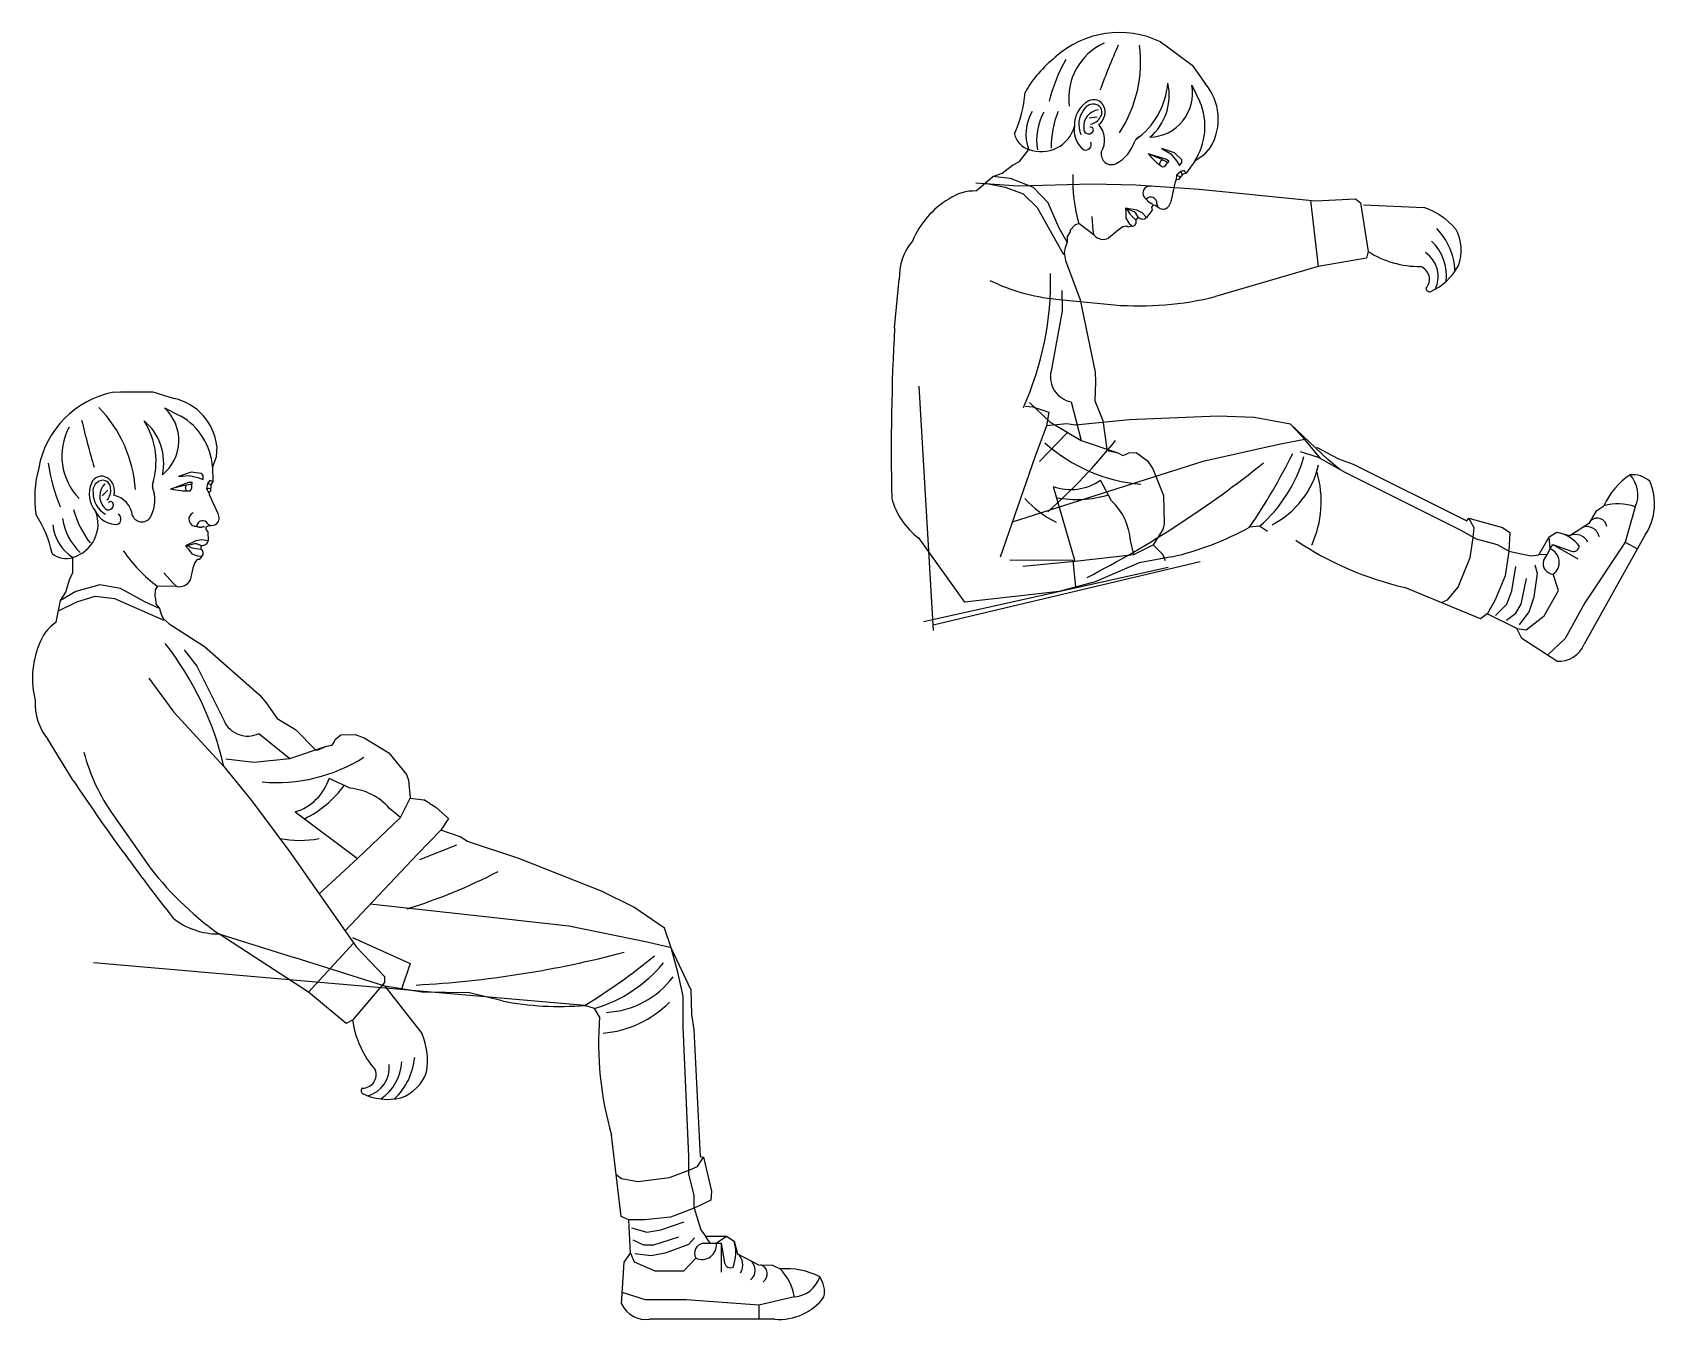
# Model space of a CAD drawing. Header units: millimetres. Extents: x 1207 to 16421, y -1609 to 10563.
# Drawn here: x 14018 to 16421, y 5422 to 7327 of the extents above; entities that cross this region are included whole.
import ezdxf

# ---------------------------------------------------------------- set-up
doc = ezdxf.new("R2010")
doc.units = ezdxf.units.MM
for name, color, linetype in [('person_arm', 7, 'Continuous'), ('person_leg1', 7, 'Continuous'), ('person_lowerleg1', 7, 'Continuous'), ('person_torso', 7, 'Continuous'), ('simple frame', 7, 'Continuous')]:
    doc.layers.add(name, color=color, linetype=linetype)

msp = doc.modelspace()

# ---------------------------------------------------------------- linework, layer by layer
for p, q in [((15352.531, 6442.055), (15331.51, 6803.427)), ((15747.699, 6543.752), (15352.068, 6450.015))]:
    msp.add_line(p, q)
at = {"layer": 'person_arm'}
for p, q in [((15989.32, 7072.184), (16078.942, 7068.042)), ((15993.771, 6993.047), (15922.184, 6980.827)), ((15996.14, 7003.053), (15993.771, 6993.047)), ((15922.184, 6980.827), (15770.148, 6936.291)), ((15533.955, 6932.597), (15620.282, 6923.994)), ((14137.161, 6169.253), (14186.931, 6098.196)), ((14426.886, 5906.372), (14293.98, 5992.595)), ((14539.926, 5915.047), (14595.228, 5844.399)), ((14482.832, 5860.067), (14426.886, 5906.372)), ((14491.963, 5864.796), (14482.832, 5860.067))]:
    msp.add_line(p, q, dxfattribs=at)
for points in [[(15415.321, 7104.732), (15477.806, 7100.076), (15587.201, 7103.512), (15652.225, 7101.78), (15745.987, 7095.388), (15918.131, 7077.94), (15977.815, 7081.274), (15984.839, 7075.233), (15996.14, 7003.053)], [(15910.833, 7078.68), (15922.184, 6980.827)], [(14190.303, 6371.443), (14227.519, 6321.034), (14301.459, 6240.337), (14342.548, 6189.911), (14398.843, 6114.658), (14497.868, 5972.771), (14539.315, 5929.695), (14539.315, 5920.431), (14491.963, 5864.796)], [(14493.671, 5978.786), (14426.886, 5906.372)]]:
    msp.add_lwpolyline(points, dxfattribs=at)
for centre, radius, start, end in [((16045.495, 6967.691), 105.778, 40.487559, 71.566442), ((16041.467, 6966.874), 70.899, 353.52458, 46.45066), ((16027.535, 6969.226), 97.755, 2.912518, 43.866585), ((16070.004, 7005.001), 64.135, 339.142172, 29.283538), ((16073.07, 7125.153), 144.315, 237.786471, 270.319001), ((16056.305, 6965.711), 43.767, 335.418686, 55.150588), ((16067.14, 6962.071), 19.941, 317.858961, 70.265235), ((16054.615, 7021.843), 85.133, 293.052947, 332.220367), ((15562.276, 7220.055), 288.849, 244.056848, 264.373344), ((16087.304, 6948.849), 5.38, 181.685255, 276.91596), ((15657.399, 7390.991), 468.47, 265.455567, 283.926341), ((14373.562, 6335.231), 288.849, 194.756241, 215.072737), ((14565.185, 6374.58), 468.47, 216.15496, 234.625734), ((14634.697, 5886.092), 144.315, 188.485863, 221.018394), ((14497.337, 5804.319), 105.778, 351.186952, 22.265835), ((14507.191, 5784.243), 19.941, 268.558354, 20.964628), ((14502.885, 5794.832), 43.767, 286.118079, 5.849981), ((14494.091, 5806.839), 70.899, 304.223973, 357.150053), ((14486.789, 5818.936), 97.755, 313.611911, 354.565978), ((14541.605, 5810.066), 64.135, 289.841565, 339.98293), ((14510.316, 5760.335), 5.38, 132.384647, 227.615353), ((14544.339, 5832.716), 85.133, 243.752339, 282.91976)]:
    msp.add_arc(centre, radius, start, end, dxfattribs=at)
at = {"layer": 'person_leg1'}
for p, q in [((15488.849, 6774.133), (15499.44, 6772.892)), ((15835.299, 6596.269), (15820.473, 6594.803)), ((15847.345, 6588.245), (15835.299, 6596.269)), ((15657.047, 6542.298), (15592.038, 6513.998)), ((15705.725, 6550.937), (15657.047, 6542.298)), ((15592.038, 6513.998), (15538.486, 6499.86)), ((15538.486, 6499.86), (15398.438, 6483.75)), ((14606.432, 6185.725), (14615.596, 6180.273)), ((14539.926, 5915.047), (14405.48, 5957.438)), ((14594.589, 5906.122), (14539.926, 5915.047)), ((14665.487, 5905.456), (14594.589, 5906.122)), ((14713.458, 5893.497), (14665.487, 5905.456)), ((14850.256, 5882.058), (14836.121, 5886.765)), ((14993.143, 5910.14), (14993.944, 5873.29)), ((14857.984, 5869.82), (14850.256, 5882.058)), ((14993.944, 5873.29), (14997.715, 5850.752)), ((14997.715, 5850.752), (15006.912, 5662.833)), ((14890.002, 5574.291), (14875.856, 5694.658)), ((15006.912, 5662.833), (15011.705, 5662.223)), ((15011.705, 5662.223), (15023.741, 5611.643)), ((15022.576, 5598.514), (14997.954, 5586.549)), ((15023.741, 5611.643), (15022.576, 5598.514)), ((14901.342, 5568.992), (14890.002, 5574.291)), ((14997.954, 5586.549), (15008.076, 5554.608)), ((14903.91, 5520.077), (14901.342, 5568.992)), ((15008.076, 5554.608), (15014.9, 5545.022)), ((15010.736, 5534.554), (15021.516, 5534.554)), ((15021.516, 5534.554), (15014.9, 5545.022)), ((15014.9, 5545.022), (15045.715, 5544.915)), ((15030.895, 5534.513), (15038.155, 5534.513)), ((15038.155, 5534.513), (15043.181, 5505.316)), ((15045.715, 5544.915), (15057.082, 5537.871)), ((15057.082, 5537.871), (15062.242, 5519.042)), ((14890.611, 5444.785), (14894.206, 5506.678)), ((14894.206, 5506.678), (14903.91, 5520.077)), ((14903.91, 5520.077), (14908.993, 5507.092)), ((14908.993, 5507.092), (14939.838, 5493.863)), ((14982.921, 5493.863), (15000.495, 5512.478)), ((15062.242, 5519.042), (15093.108, 5502.524)), ((15093.108, 5502.524), (15114.052, 5502.249)), ((15114.052, 5502.249), (15125.352, 5496.468)), ((14939.838, 5493.863), (14982.921, 5493.863)), ((15117.459, 5421.894), (14932.107, 5421.894))]:
    msp.add_line(p, q, dxfattribs=at)
for points in [[(15499.44, 6772.892), (15523.204, 6765.161), (15519.8, 6744.799), (15502.847, 6698.355), (15451.288, 6550.613)], [(15902.387, 6724.611), (15881.506, 6747.383), (15827.614, 6757.028), (15774.255, 6759.13), (15642.306, 6753.658), (15562.841, 6745.727), (15550.262, 6747.678), (15519.8, 6744.799)], [(15509.455, 6692.345), (15550.372, 6734.802)], [(15926.295, 6696.082), (15902.387, 6724.611), (15866.688, 6717.927), (15751.218, 6692.317), (15602.595, 6644.741), (15469.239, 6602.052)], [(15954.32, 6680.17), (15936.76, 6695.196)], [(15465.46, 6546.271), (15558.823, 6546.108), (15562.776, 6506.272)], [(14615.596, 6180.273), (14634.144, 6163.525), (14622.733, 6146.32), (14588.316, 6110.824), (14480.999, 5996.942)], [(14993.143, 5910.14), (14963.843, 5971.894), (14954.062, 6001.201), (14908.785, 6031.982), (14860.92, 6055.656), (14738.206, 6104.46), (14662.413, 6129.619), (14651.722, 6136.529), (14622.733, 6146.32)], [(14591.9, 6102.642), (14646.572, 6124.727)], [(14997.954, 5586.549), (14997.954, 5605.852), (14990.188, 5637.043), (14990.188, 5662.924), (14981.583, 5854.819), (14981.583, 5900.221), (14974.041, 5936.096), (14963.843, 5971.894), (14928.521, 5980.346), (14812.642, 6004.043), (14657.537, 6021.199), (14518.364, 6036.593)], [(14492.169, 5987.2), (14577.352, 5948.984), (14564.72, 5910.998)], [(14882.69, 5636.505), (14890.516, 5630.505), (14914.765, 5625.78), (14961.533, 5631.951), (14989.364, 5642.418), (15003.116, 5648.305), (15011.705, 5662.223)], [(14997.954, 5586.549), (14963.17, 5573.404), (14925.188, 5569.152), (14901.001, 5569.152)], [(14905.25, 5557.379), (14928.008, 5550.743), (14948.878, 5554.174), (14983.222, 5566.313)], [(14907.065, 5539.557), (14922.785, 5532.28), (14938.506, 5532.28), (14975.122, 5543.962)], [(14910.127, 5519.506), (14934.393, 5516.378), (14957.289, 5520.679), (14989.97, 5533.385), (14998.776, 5542.378)], [(15021.516, 5534.554), (15030.895, 5534.513)], [(15030.895, 5534.513), (15045.715, 5544.915)], [(15038.155, 5534.513), (15038.155, 5491.74)], [(15146.577, 5455.133), (15093.814, 5442.649), (14986.066, 5450.694), (14925.804, 5450.694), (14891.585, 5461.56)], [(15093.814, 5442.649), (15093.979, 5421.894)]]:
    msp.add_lwpolyline(points, dxfattribs=at)
for centre, radius, start, end in [((14958.891, 7255.025), 850.155, 311.47903, 321.291814), ((15086.218, 7099.927), 891.225, 325.474341, 333.610142), ((14873.265, 7894.524), 1545.218, 297.222551, 308.79609), ((15698.291, 6756.276), 210.651, 310.572319, 344.407174), ((15793.702, 6716.392), 132.439, 297.148333, 347.160386), ((15606.899, 6981.474), 441.733, 282.927703, 298.913613), ((14318.6, 6840.908), 850.155, 287.416713, 297.229498), ((14501.157, 7459.749), 1545.218, 273.160235, 284.733774), ((14371.624, 6647.373), 891.225, 301.412025, 309.547825), ((14790.393, 6084.024), 210.651, 286.510003, 320.344858), ((14861.251, 6008.704), 132.439, 273.086017, 323.09807), ((14798.763, 6326.916), 441.733, 258.865387, 274.851296), ((14851.095, 5999.827), 154.581, 274.564264, 315.527108), ((15346.424, 5831.165), 489.967, 175.475047, 196.176937), ((15013.813, 5519.713), 15.157, 101.71324, 208.513034), ((15009.479, 5532.071), 21.555, 245.367939, 6.503849), ((15000.273, 5520.47), 59.408, 338.987801, 16.804454), ((15051.777, 5506.98), 8.755, 190.955992, 296.841599), ((15048.596, 5502.329), 21.576, 327.910164, 50.769302), ((15070.112, 5494.328), 18.337, 309.340766, 52.182625), ((15092.379, 5489.111), 14.035, 305.215611, 72.2399), ((15135.001, 5390.669), 106.238, 62.502535, 95.211185), ((15072.695, 5443.311), 74.822, 9.090424, 45.270747), ((15143.683, 5497.247), 42.213, 273.931364, 343.001179), ((15152.195, 5462.601), 38.889, 348.760889, 34.997786), ((15123.785, 5504.708), 83.055, 265.631669, 323.256194), ((14927.038, 5461.762), 40.189, 204.988383, 277.246636)]:
    msp.add_arc(centre, radius, start, end, dxfattribs=at)
at = {"layer": 'person_lowerleg1'}
for p, q in [((15919.825, 6713.148), (15952.379, 6695.863)), ((15952.379, 6695.863), (15973.891, 6688.153)), ((15973.891, 6688.153), (16142.397, 6604.464)), ((16142.397, 6604.464), (16145.268, 6608.349)), ((16145.268, 6608.349), (16195.289, 6594.168)), ((16324.384, 6601.455), (16334.847, 6619.601)), ((16334.847, 6619.601), (16345.408, 6626.641)), ((16195.289, 6594.168), (16206.18, 6586.743)), ((16206.18, 6586.743), (16204.606, 6559.414)), ((16264.255, 6580.779), (16275.95, 6587.263)), ((16275.95, 6587.263), (16294.903, 6582.576)), ((16294.903, 6582.576), (16324.384, 6601.455)), ((16406.644, 6583.356), (16316.181, 6421.579)), ((16204.606, 6559.414), (16237.425, 6552.659)), ((16249.122, 6553.936), (16264.255, 6580.779)), ((16266.101, 6562.767), (16269.644, 6569.104)), ((16269.644, 6569.104), (16297.581, 6559.241)), ((16237.425, 6552.659), (16249.122, 6553.936)), ((16261.487, 6554.602), (16249.122, 6553.936)), ((16256.226, 6545.193), (16261.487, 6554.602)), ((16278.166, 6501.056), (16270.496, 6525.48)), ((16162.617, 6459.209), (16050.656, 6505.61)), ((16257.139, 6463.453), (16278.166, 6501.056)), ((16172.777, 6466.521), (16162.617, 6459.209)), ((16216.723, 6444.888), (16172.777, 6466.521)), ((16230.537, 6442.987), (16257.139, 6463.453)), ((16216.723, 6444.888), (16230.537, 6442.987)), ((16223.682, 6429.88), (16216.723, 6444.888)), ((16275.948, 6396.533), (16223.682, 6429.88))]:
    msp.add_line(p, q, dxfattribs=at)
for points in [[(16204.606, 6559.414), (16187.758, 6568.835), (16156.744, 6577.279), (16134.154, 6589.911), (15962.468, 6676.058), (15922.841, 6698.218), (15896.239, 6706.524)], [(16104.748, 6483.192), (16113.804, 6487.094), (16129.763, 6505.953), (16147.202, 6549.784), (16151.651, 6579.184), (16153.224, 6594.06), (16145.268, 6608.349)], [(16391.845, 6624.993), (16376.988, 6572.848), (16317.379, 6482.731), (16287.967, 6430.135), (16261.782, 6405.571)], [(16204.606, 6559.414), (16199.102, 6522.638), (16184.276, 6487.412), (16172.471, 6466.301)], [(16261.487, 6554.602), (16266.101, 6562.767)], [(16266.101, 6562.767), (16264.255, 6580.779)], [(16269.644, 6569.104), (16306.976, 6548.228)], [(16376.988, 6572.848), (16395.185, 6562.862)], [(16184.82, 6464.264), (16201.719, 6480.889), (16208.911, 6500.779), (16215.078, 6536.679)], [(16220.256, 6450.036), (16234.829, 6469.689), (16242.25, 6491.772), (16247.11, 6526.497), (16243.56, 6538.572)], [(16201.261, 6457.15), (16215.285, 6467.319), (16222.958, 6481.04), (16230.633, 6518.7)]]:
    msp.add_lwpolyline(points, dxfattribs=at)
for centre, radius, start, end in [((15772.218, 6632.941), 154.581, 335.350727, 16.313571), ((16442.459, 6583.426), 106.238, 123.288998, 155.997648), ((16388.069, 6633.541), 38.889, 49.547352, 95.784248), ((16353.675, 6643.021), 42.213, 334.717827, 43.787642), ((16337.451, 6629.296), 83.055, 326.418132, 24.042656), ((16335.736, 6594.272), 14.035, 6.002074, 133.026363), ((16366.103, 6554.738), 74.822, 69.876887, 106.05721), ((16263.412, 6529.186), 59.408, 39.774264, 77.590916), ((16302.83, 6562.509), 21.576, 28.696627, 111.555765), ((16320.315, 6577.383), 18.337, 10.127229, 112.969088), ((16161.179, 6982.949), 489.967, 236.26151, 256.963399), ((16257.779, 6542.884), 21.555, 306.154402, 67.290312), ((16300.323, 6567.556), 8.755, 251.742454, 357.628062), ((16270.681, 6540.635), 15.157, 162.499703, 269.299497), ((16278.909, 6436.613), 40.189, 265.774846, 338.033099)]:
    msp.add_arc(centre, radius, start, end, dxfattribs=at)
at = {"layer": 'person_torso'}
for p, q in [((15688.66, 7313.375), (15697.285, 7307.733)), ((15697.285, 7307.733), (15735.559, 7278.864)), ((15735.559, 7278.864), (15754.839, 7251.836)), ((15735.238, 7249.351), (15747.213, 7224.826)), ((15469.537, 7130.707), (15480.074, 7136.335)), ((15480.074, 7136.335), (15493.613, 7154.299)), ((15739.459, 7136.944), (15726.911, 7119.266)), ((15752.137, 7145.059), (15739.459, 7136.944)), ((15762.954, 7157.575), (15752.137, 7145.059)), ((15415.882, 7092.692), (15440.458, 7114.26)), ((15440.458, 7114.26), (15454.05, 7119.265)), ((15454.05, 7119.265), (15469.537, 7130.707)), ((15721.325, 7116.984), (15715.517, 7109.832)), ((15726.911, 7119.266), (15721.325, 7116.984)), ((15710.608, 7106.957), (15703.893, 7076.814)), ((15712.101, 7109.302), (15710.608, 7106.957)), ((15715.517, 7109.832), (15712.101, 7109.302)), ((15676.266, 7064.226), (15668.228, 7053.227)), ((15678.078, 7071.513), (15675.458, 7068.711)), ((15675.458, 7068.711), (15676.266, 7064.226)), ((15680.979, 7071.127), (15678.078, 7071.513)), ((15686.497, 7067.699), (15680.979, 7071.127)), ((15683.265, 7073.72), (15684.788, 7068.76)), ((15703.893, 7076.814), (15700.803, 7069.579)), ((15562.028, 7042.226), (15555.185, 7034.466)), ((15567.925, 7044.625), (15562.028, 7042.226)), ((15590.637, 7027.397), (15567.925, 7044.625)), ((15638.698, 7040.828), (15633.11, 7039.403)), ((15641.101, 7039.348), (15638.698, 7040.828)), ((15647.274, 7040.555), (15641.101, 7039.348)), ((15655.647, 7054.14), (15652.065, 7049.976)), ((15550.54, 7016.717), (15547.325, 7008.675)), ((15555.118, 7032.4), (15550.38, 7025.183)), ((15550.38, 7025.183), (15550.54, 7016.717)), ((15555.185, 7034.466), (15555.118, 7032.4)), ((15625.979, 7034.698), (15611.872, 7022.931)), ((15633.11, 7039.403), (15625.979, 7034.698)), ((15547.325, 7008.675), (15545.833, 7001.586)), ((15545.833, 7001.586), (15547.935, 6989.819)), ((15547.935, 6989.819), (15569.717, 6931.32)), ((15294.879, 6890.168), (15301.854, 6961.81)), ((15542.832, 6945.512), (15543.179, 6915.015)), ((15569.717, 6931.32), (15591.932, 6824.432)), ((15543.179, 6915.015), (15526.604, 6826.09)), ((15591.932, 6824.432), (15592.55, 6809.988)), ((15592.55, 6809.988), (15591.555, 6781.852)), ((14137.906, 6794.643), (14148.19, 6795.328)), ((14148.19, 6795.328), (14196.13, 6795.31)), ((14196.13, 6795.31), (14227.796, 6785.331)), ((15556.42, 6780.311), (15571.024, 6723.014)), ((15591.555, 6781.852), (15603.435, 6752.606)), ((14213.638, 6771.549), (14237.962, 6759.171)), ((15603.435, 6752.606), (15609.091, 6710.224)), ((15936.76, 6695.196), (15881.506, 6747.383)), ((14291.01, 6714.94), (14289.905, 6698.434)), ((15609.091, 6710.224), (15612.284, 6707.817)), ((15612.284, 6707.817), (15625.453, 6705.094)), ((15625.453, 6705.094), (15632.864, 6701.109)), ((15637.856, 6702.948), (15641.665, 6705.079)), ((15641.665, 6705.079), (15652.474, 6705.336)), ((15652.474, 6705.336), (15669.719, 6693.139)), ((14289.905, 6698.434), (14284.665, 6684.323)), ((14284.665, 6684.323), (14285.284, 6662.653)), ((15632.864, 6701.109), (15637.856, 6702.948)), ((15669.719, 6693.139), (15677.273, 6681.048)), ((15677.273, 6681.048), (15693.005, 6641.758)), ((14282.197, 6657.469), (14281.864, 6648.261)), ((14285.284, 6662.653), (14282.197, 6657.469)), ((15529.587, 6655.155), (15561.661, 6544.474)), ((15615.997, 6633.982), (15599.744, 6664.532)), ((14281.864, 6648.261), (14279.455, 6645.782)), ((14279.455, 6645.782), (14279.674, 6643.01)), ((14279.674, 6643.01), (14292.454, 6614.898)), ((15693.005, 6641.758), (15694.426, 6600.045)), ((14292.454, 6614.898), (14294.34, 6607.26)), ((14275.029, 6595.126), (14274.623, 6591.312)), ((14274.623, 6591.312), (14277.968, 6588.217)), ((14277.578, 6596.564), (14275.029, 6595.126)), ((14284.048, 6597.148), (14277.578, 6596.564)), ((14277.843, 6600.011), (14282.045, 6596.967)), ((14277.968, 6588.217), (14278.169, 6574.595)), ((15692.038, 6591.621), (15677.765, 6568.74)), ((15694.426, 6600.045), (15692.038, 6591.621)), ((14267.572, 6567.752), (14267.218, 6562.271)), ((15330.557, 6578.935), (15398.438, 6483.75)), ((15649.275, 6554.488), (15644.493, 6575.137)), ((15677.765, 6568.74), (15692.429, 6554.613)), ((14077.891, 6527.717), (14077.891, 6550.211)), ((14258.445, 6542.418), (14255.582, 6534.369)), ((14262.05, 6546.919), (14258.445, 6542.418)), ((14264.859, 6547.184), (14262.05, 6546.919)), ((14269.063, 6551.864), (14264.859, 6547.184)), ((15561.661, 6544.474), (15649.275, 6554.488)), ((15696.317, 6545.106), (15692.429, 6554.613)), ((14067.383, 6498.422), (14072.864, 6516.88)), ((14072.864, 6516.88), (14077.891, 6527.717)), ((14255.582, 6534.369), (14251.399, 6516.482)), ((14059.541, 6486.243), (14067.383, 6498.422)), ((14199.981, 6501.889), (14199.186, 6491.574)), ((14199.186, 6491.574), (14200.377, 6489.884)), ((14203.246, 6507.355), (14199.981, 6501.889)), ((14200.377, 6489.884), (14200.937, 6481.269)), ((14231.753, 6507.267), (14203.246, 6507.355)), ((14052.896, 6454.228), (14059.541, 6486.243)), ((14200.937, 6481.269), (14206.16, 6474.604)), ((14206.16, 6474.604), (14208.433, 6466.247)), ((14208.433, 6466.247), (14211.509, 6459.688)), ((14211.509, 6459.688), (14220.27, 6451.556)), ((14220.27, 6451.556), (14272.874, 6417.95)), ((14272.874, 6417.95), (14354.948, 6345.962)), ((14242.862, 6413.102), (14261.494, 6388.956)), ((14261.494, 6388.956), (14301.781, 6307.966)), ((14354.948, 6345.962), (14364.136, 6334.8)), ((14364.136, 6334.8), (14380.276, 6311.731)), ((14380.276, 6311.731), (14407.365, 6295.527)), ((14407.365, 6295.527), (14437.392, 6265.085)), ((14078.162, 6219.665), (14040.612, 6281.076)), ((14353.146, 6289.353), (14399.294, 6252.387)), ((14441.39, 6265.085), (14453.546, 6270.837)), ((14453.546, 6270.837), (14461.863, 6272.115)), ((14461.863, 6272.115), (14464.742, 6276.589)), ((14464.742, 6276.589), (14466.502, 6280.583)), ((14466.502, 6280.583), (14474.979, 6287.294)), ((14474.979, 6287.294), (14496.092, 6287.933)), ((14496.092, 6287.933), (14509.402, 6282.823)), ((14509.402, 6282.823), (14545.612, 6260.916)), ((14437.392, 6265.085), (14441.39, 6265.085)), ((14545.612, 6260.916), (14571.854, 6228.46)), ((14488.796, 6208.357), (14457.429, 6222.971)), ((14571.854, 6228.46), (14575.018, 6220.296)), ((14575.018, 6220.296), (14577.391, 6193.433)), ((14563.217, 6164.903), (14546.97, 6178.515)), ((14577.391, 6193.433), (14597.604, 6190.977)), ((14606.432, 6185.725), (14597.604, 6190.977)), ((14407.046, 6173.255), (14499.278, 6104.173)), ((14499.278, 6104.173), (14563.217, 6164.903)), ((14293.98, 5992.595), (14405.48, 5957.438))]:
    msp.add_line(p, q, dxfattribs=at)
for points in [[(15583.262, 7200.882), (15594.768, 7202.456)], [(15669.977, 7148.065), (15697.702, 7139.636), (15701.089, 7137.084), (15699.049, 7134.377), (15697.412, 7135.611), (15689.704, 7139.829), (15670.798, 7147.816)], [(15550.54, 7016.717), (15538.849, 7037.475), (15522.366, 7074.895), (15500.792, 7097.851), (15466.572, 7111.144), (15440.458, 7114.26)], [(15726.911, 7119.266), (15723.975, 7123.256), (15718.88, 7121.603), (15712.664, 7116.032), (15712.101, 7109.302)], [(15712.664, 7116.032), (15715.57, 7115.035), (15717.775, 7112.828)], [(15721.325, 7116.984), (15718.88, 7121.603)], [(15428.842, 7104.066), (15458.838, 7098.275), (15485.363, 7088.348), (15506.326, 7068.415), (15545.261, 6998.869)], [(15637.029, 7067.318), (15637.378, 7061.711), (15637.437, 7052.664), (15642.387, 7044.683), (15647.274, 7040.555)], [(15668.228, 7053.227), (15661.528, 7060.35), (15653.522, 7064.169), (15637.029, 7067.318)], [(15655.647, 7054.14), (15652.105, 7060.069), (15649.686, 7061.892), (15642.4, 7065.015), (15637.029, 7067.318), (15639.517, 7065.443), (15642.694, 7059.251), (15647.314, 7054.579), (15652.065, 7049.976)], [(15590.637, 7027.397), (15589.186, 7034.313), (15587.568, 7054.876)], [(15494.889, 6779.629), (15525.037, 6750.761), (15571.024, 6723.014), (15625.453, 6705.094)], [(14222.484, 6651.384), (14249.698, 6661.34), (14253.939, 6661.34), (14253.939, 6657.951), (14251.889, 6657.951), (14243.195, 6656.68), (14223.289, 6651.679)], [(14285.284, 6662.653), (14280.539, 6664.073), (14277.464, 6659.685), (14275.854, 6651.495), (14279.455, 6645.782)], [(14282.197, 6657.469), (14277.464, 6659.685)], [(14121.445, 6641.37), (14129.687, 6649.552)], [(14275.854, 6651.495), (14278.774, 6652.448), (14281.864, 6652.013)], [(14278.169, 6574.595), (14268.531, 6576.251), (14259.839, 6574.482), (14244.773, 6567.07)], [(14267.572, 6567.752), (14261.176, 6570.355), (14258.147, 6570.355), (14250.448, 6568.464), (14244.773, 6567.07), (14247.889, 6567.07), (14254.152, 6564.038), (14260.654, 6563.087), (14267.218, 6562.271)], [(14244.773, 6567.07), (14248.427, 6562.802), (14253.919, 6555.613), (14262.675, 6552.218), (14269.063, 6551.864)], [(15484.975, 6536.926), (15561.661, 6544.474), (15649.275, 6554.488), (15677.765, 6568.74)], [(14231.753, 6507.267), (14226.432, 6511.917), (14212.763, 6527.364)], [(14056.4, 6471.112), (14083.84, 6484.54), (14110.998, 6492.579), (14139.736, 6489.277), (14212.687, 6457.174)], [(14206.16, 6474.604), (14184.33, 6484.144), (14148.645, 6504.107), (14117.599, 6509.454), (14082.271, 6499.472), (14059.541, 6486.243)], [(14304.418, 6251.774), (14345.869, 6246.867), (14399.294, 6252.387), (14453.546, 6270.837)], [(14442.581, 6051.989), (14499.278, 6104.173), (14563.217, 6164.903), (14577.391, 6193.433)]]:
    msp.add_lwpolyline(points, dxfattribs=at)
for points in [[(15716.806, 7130.232), (15720.448, 7135.065), (15720.539, 7139.004), (15709.379, 7149.418), (15690.639, 7155.719), (15703.942, 7147.644), (15712.52, 7137.556)], [(14270.614, 6665.328), (14270.614, 6671.38), (14268.316, 6674.58), (14253.135, 6676.18), (14234.377, 6669.933), (14249.861, 6671.49), (14262.783, 6668.597)]]:
    msp.add_lwpolyline(points, close=True, dxfattribs=at)
for centre, radius, start, end in [((15627.535, 7187.485), 139.945, 64.101494, 132.512148), ((15642.473, 7230.084), 89.667, 114.569413, 187.697673), ((16962.3, 6726.476), 1457.453, 156.45933, 159.288237), ((15466.11, 7284.273), 193.242, 326.943518, 7.243218), ((15642.481, 7151.063), 177.414, 128.117634, 150.464967), ((15775.65, 7161.827), 259.741, 151.077225, 165.82313), ((15315.58, 7249.992), 172.922, 335.076373, 356.196351), ((15586.35, 7261.477), 113.578, 305.434046, 355.357015), ((15620.796, 7233.903), 80.875, 310.197546, 13.136184), ((15670.885, 7237.525), 65.431, 271.847508, 10.412395), ((15693.148, 7199.045), 81.195, 329.286533, 40.554128), ((15553.353, 7177.162), 63.965, 148.626563, 200.942218), ((15590.979, 7167.825), 85.682, 151.103065, 189.637029), ((15671.477, 7157.02), 144.733, 158.321935, 180.433863), ((15600.401, 7191.391), 38.914, 118.551844, 183.973035), ((15604.142, 7190.823), 36.454, 142.076711, 203.717936), ((15600.006, 7187.819), 25.114, 97.050981, 186.320318), ((15589.243, 7205.396), 15.918, 59.842636, 150.52648), ((15590.082, 7211.527), 16.304, 23.168865, 120.521858), ((15589.943, 7209.432), 12.16, 322.429201, 53.125303), ((15584.483, 7209.499), 22.252, 305.199443, 22.29704), ((15660.108, 7188.228), 94.481, 327.125725, 22.790141), ((15512.059, 7202.2), 51.33, 248.939199, 344.745192), ((15595.189, 7181.66), 34.337, 168.177847, 234.071517), ((15582.334, 7184.545), 7.307, 176.000607, 348.1699), ((15585.505, 7183.348), 3.992, 355.671313, 107.52722), ((15582.61, 7210.745), 19.083, 277.600963, 332.785787), ((15569.808, 7167.932), 36.099, 330.131786, 40.374931), ((15503.081, 7184.371), 31.528, 193.295216, 252.525338), ((15578.007, 7161.582), 8.276, 248.997626, 23.754477), ((15598.119, 7182.013), 54.582, 297.131039, 343.69604), ((15664.54, 7157.872), 16.575, 115.955276, 147.860936), ((15615.968, 7146.874), 15.171, 168.28715, 297.657309), ((15738.519, 7199.875), 85.418, 217.550304, 236.686106), ((15782.757, 7107.716), 223.904, 177.588776, 196.366307), ((15691.025, 7136.603), 8.131, 274.092305, 345.045505), ((15413.796, 7023.893), 68.831, 88.263349, 124.215922), ((15672.844, 7089.723), 10.292, 74.772238, 239.992373), ((15445.121, 6965.851), 134.61, 121.348296, 156.956393), ((15674.282, 7074.633), 9.029, 354.191666, 136.830084), ((15692.57, 7076.85), 10.983, 236.4297, 318.547881), ((15646.426, 7046.915), 6.417, 277.600375, 28.489875), ((15662.424, 7060.383), 9.214, 222.652618, 309.043467), ((15386.477, 6964.558), 84.668, 140.387582, 181.860254), ((15603.966, 7038.056), 17.067, 218.648875, 297.599124), ((15067.523, 6960.495), 458.53, 335.764859, 1.22398), ((18640.262, 6708.504), 3350.312, 176.891735, 181.206081), ((15563.949, 6817.814), 38.251, 167.50432, 258.648484), ((14164.865, 6657.319), 139.945, 101.10656, 169.517214), ((14210.304, 6706.042), 81.195, 6.291599, 77.559194), ((15508.259, 7092.541), 1457.453, 193.464396, 196.293304), ((13977.698, 6637.453), 193.242, 3.948584, 44.248284), ((14131.545, 6690.331), 80.875, 347.202613, 50.14125), ((14087.44, 6691.618), 113.578, 342.439112, 32.362082), ((14169.365, 6723.372), 65.431, 308.852574, 47.417462), ((14190.429, 6677.517), 94.481, 4.130792, 59.795208), ((14151.154, 6700.328), 89.667, 151.57448, 224.70274), ((15679.807, 6900.234), 242.716, 228.000789, 265.247079), ((14198.722, 6637.229), 177.414, 165.122701, 187.470033), ((14298.589, 6725.977), 259.741, 188.082291, 202.828196), ((14140.845, 6644.106), 38.914, 155.55691, 220.978101), ((14120.484, 6653.976), 16.304, 60.173932, 157.526924), ((14123.505, 6648.575), 15.918, 96.847703, 187.531546), ((14142.679, 6641.017), 25.114, 134.056047, 223.325384), ((14121.634, 6652.22), 12.16, 359.434267, 90.130369), ((14117.234, 6648.987), 22.252, 342.204509, 59.302106), ((14212.24, 6655.944), 16.575, 152.960343, 184.866003), ((14246.191, 6654.898), 8.131, 311.097371, 22.050572), ((15555.707, 6726.868), 76.322, 249.987056, 305.23908), ((14144.174, 6645.905), 36.454, 179.081777, 240.723002), ((14114.988, 6648.854), 19.083, 314.60603, 9.790853), ((14133.789, 6628.718), 3.992, 32.676379, 144.532287), ((14130.534, 6606.959), 36.099, 7.136853, 77.379997), ((14144.667, 6635.244), 54.582, 334.136106, 20.701107), ((14246.037, 6734.013), 85.418, 254.55537, 273.691172), ((15394.135, 6664.838), 106.872, 194.552596, 233.494318), ((15598.989, 6736.263), 148.76, 221.661642, 244.217286), ((15564.868, 6793.101), 157.311, 258.806802, 287.169339), ((15554.003, 6567.639), 90.8, 4.736397, 46.9406), ((13878.121, 6519.475), 172.922, 12.081439, 33.201417), ((14147.504, 6619.616), 85.682, 188.108132, 226.642095), ((14063.791, 6599.567), 51.33, 285.944266, 21.750259), ((14218.292, 6659.438), 144.733, 195.327001, 217.43893), ((14142.539, 6633.198), 34.337, 205.182913, 271.076583), ((14130.537, 6627.765), 7.307, 213.005674, 25.174966), ((14140.903, 6606.823), 8.276, 286.002693, 60.759543), ((14180.07, 6617.925), 15.171, 205.292216, 334.662375), ((14259.889, 6606.518), 10.292, 111.777304, 276.99744), ((14283.39, 6608.112), 10.983, 273.434767, 355.552947), ((14111.837, 6604.425), 63.965, 185.631629, 237.947285), ((14270.119, 6595.334), 9.029, 31.196733, 173.83515), ((14336.833, 6687.043), 223.904, 214.593843, 233.371373), ((14264.557, 6556.432), 6.417, 314.605441, 65.494941), ((14269.227, 6576.816), 9.214, 259.657685, 346.048533), ((14067.351, 6579.925), 31.528, 230.300282, 289.530405), ((14235.982, 6523.801), 17.067, 255.653942, 334.60419), ((14092.64, 6398.03), 68.831, 125.268416, 161.220988), ((14152.59, 6370.533), 134.61, 158.353362, 193.961459), ((13854.271, 6138.985), 458.53, 12.769925, 38.229046), ((14106.537, 6334.204), 84.668, 177.392648, 218.865321), ((14336.585, 6323.834), 38.251, 204.509386, 295.65355), ((14379.5, 6459.387), 242.716, 265.005856, 302.252146), ((14384.742, 6246.246), 76.322, 286.992122, 342.244147), ((16859.067, 8088.13), 3350.312, 213.896802, 218.211147), ((14352.194, 6304.652), 157.311, 295.811869, 324.174405), ((14479.219, 6118.063), 90.8, 41.741463, 83.945667), ((14413.652, 6279.799), 148.76, 258.666709, 281.222352), ((14293.049, 6099.463), 106.872, 231.557662, 270.499384)]:
    msp.add_arc(centre, radius, start, end, dxfattribs=at)
for points in [[(15692.354, 7138.378), (15687.704, 7138), (15687.163, 7131.619)], [(15667.697, 7080.811), (15668.951, 7078.487), (15670.887, 7076.865), (15673.161, 7075.152), (15676.03, 7074.123), (15676.766, 7073.164)], [(14246.184, 6657.117), (14242.698, 6654.016), (14246.108, 6648.594)], [(14261.142, 6596.303), (14263.542, 6595.202), (14266.065, 6595.073), (14268.912, 6595.073), (14271.823, 6595.979), (14272.987, 6595.655)]]:
    msp.add_open_spline(points, degree=2, dxfattribs=at)
at = {"layer": 'simple frame'}
for p, q in [((15700.355, 6535.236), (15337.634, 6454.839)), ((14836.121, 5886.765), (14108.653, 5949.663))]:
    msp.add_line(p, q, dxfattribs=at)

doc.saveas('drawing.dxf')
